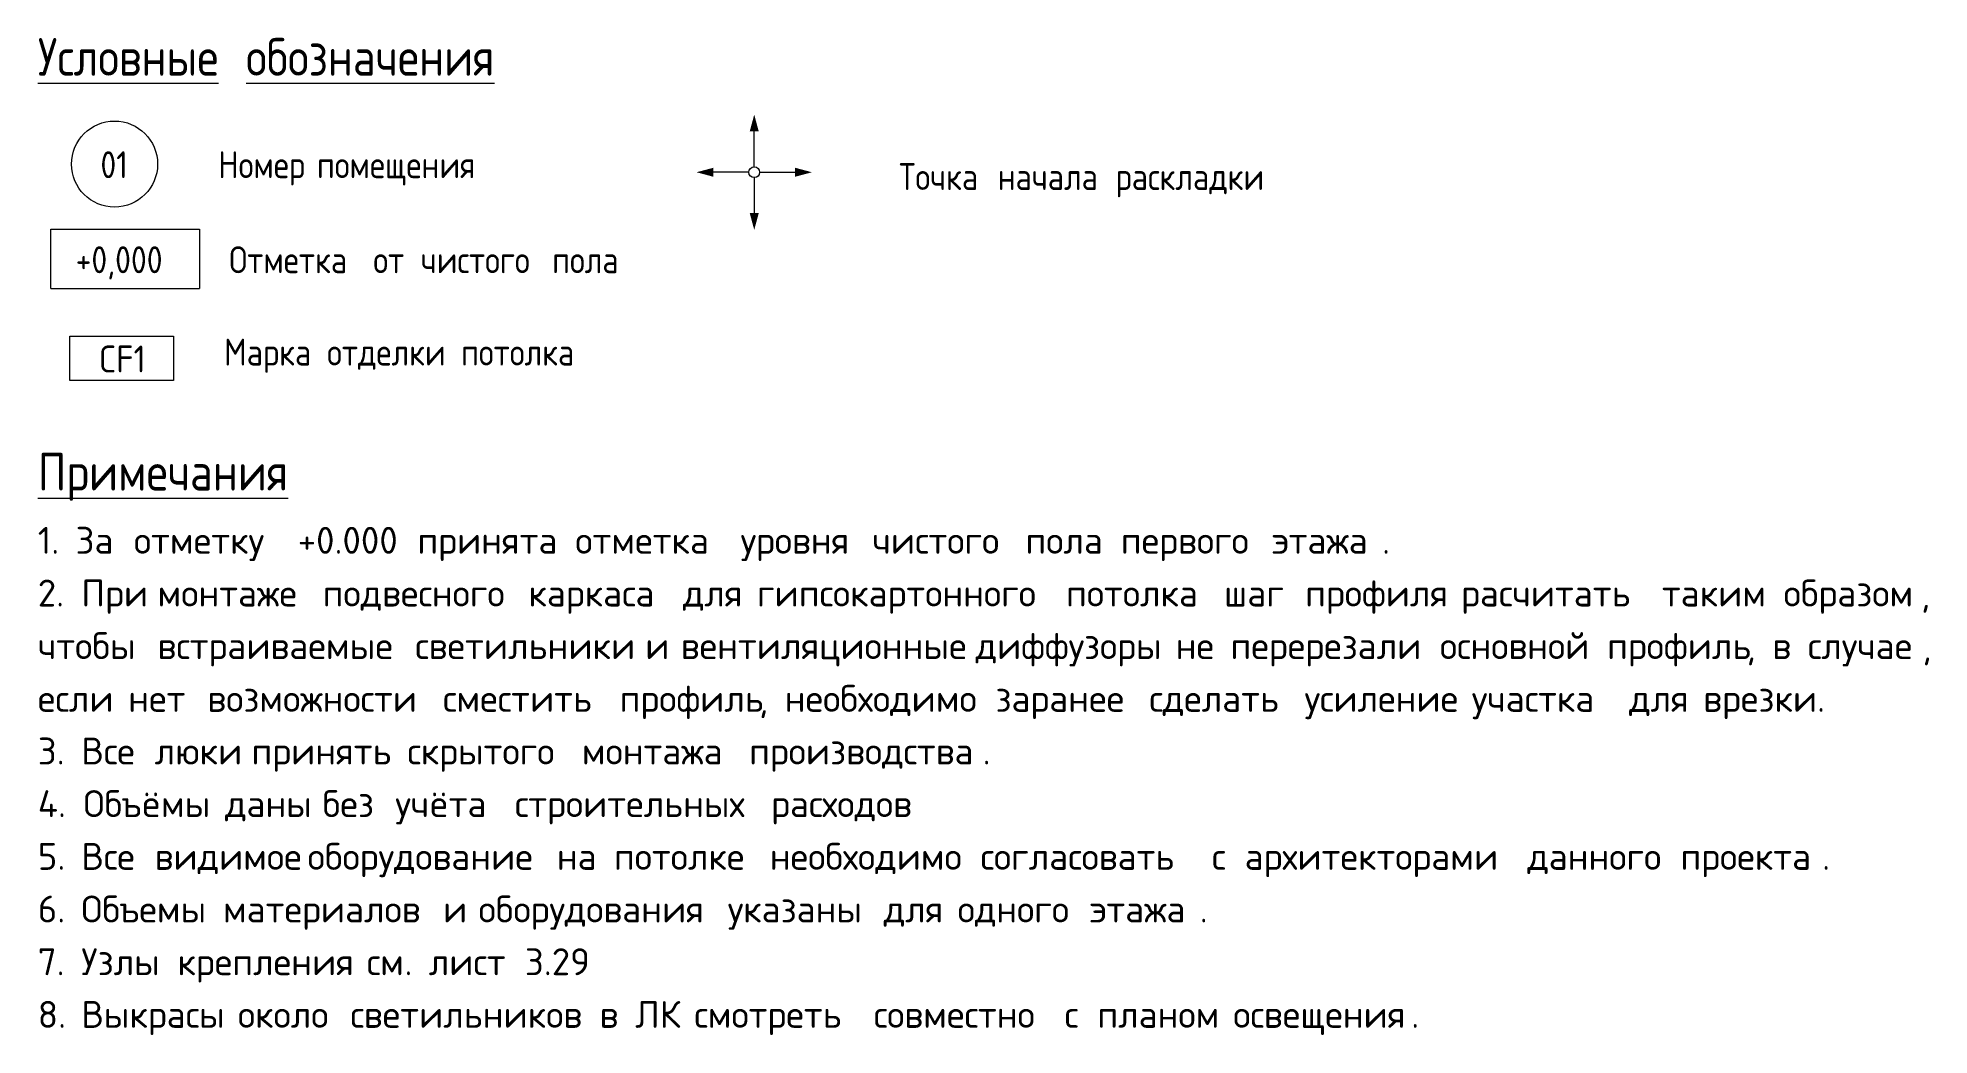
# Model space of a CAD drawing. Header units: millimetres. Extents: x -4196 to 190310, y -8553 to 29000.
# Drawn here: x 38511.2 to 38686.9, y 2923.4 to 3016 of the extents above; entities that cross this region are included whole.
import ezdxf

# ---------------------------------------------------------------- set-up
doc = ezdxf.new("R2010")
doc.units = ezdxf.units.MM
doc.layers.add('A-DETL', color=7, linetype='Continuous', lineweight=9)
doc.layers.add('G-ANNO-TEXT', color=7, linetype='Continuous', lineweight=9)
doc.layers.add('A-DETL-GENF-7', color=1, linetype='Continuous', lineweight=9, true_color=0xff0000)
doc.styles.add('GOST Common_4', font='GOST_Common.ttf', dxfattribs={"width": 0.9, "height": 3.5})
doc.styles.add('GOST Common_5', font='GOST_Common.ttf', dxfattribs={"width": 0.9, "height": 2.5})
doc.styles.add('ISOCPEUR_2', font='isocpeur.ttf', dxfattribs={"width": 0.9, "height": 2.5})
doc.styles.add('ISOCPEUR_3', font='isocpeur.ttf', dxfattribs={"height": 2.5})

msp = doc.modelspace()

# ---------------------------------------------------------------- texts
at = {"layer": 'G-ANNO-TEXT', "attachment_point": 1}
for s, insert, char_height, width, style in [('\\LУсловные', (38511.15, 3016.02), 3.5, 22.1506, 'GOST Common_4'), ('\\L\\fGOST Common|b0|i0|c204|p34|;\\W.9;\\L ', (38529.43, 3016.02), 3.5, 1.2987, 'GOST Common_4'), ('\\Lобозначения', (38530.5, 3016.02), 3.5, 30.1595, 'GOST Common_4'), ('01', (38516.97, 3005.5), 2.5, 3.319, 'GOST Common_5'), ('Номер', (38527.91, 3005.5), 2.5, 10.1734, 'GOST Common_5'), ('\\fGOST Common|b0|i0|c204|p34|;\\W.9; ', (38536.3, 3005.5), 2.5, 0.938, 'GOST Common_5'), ('помещения', (38537.08, 3005.5), 2.5, 18.543, 'GOST Common_5'), ('Точка', (38591.16, 3004.4), 2.5, 10.1734, 'GOST Common_5'), ('\\fGOST Common|b0|i0|c204|p34|;\\W.9; ', (38599.56, 3004.4), 2.5, 0.938, 'GOST Common_5'), ('начала', (38600.33, 3004.4), 2.5, 12.338, 'GOST Common_5'), ('\\fGOST Common|b0|i0|c204|p34|;\\W.9; ', (38610.51, 3004.4), 2.5, 0.938, 'GOST Common_5'), ('раскладки', (38611.28, 3004.4), 2.5, 17.6772, 'GOST Common_5'), ('+0,000', (38514.67, 2996.67), 2.5, 10.6785, 'GOST Common_5'), ('Отметка', (38528.93, 2996.67), 2.5, 15.2962, 'GOST Common_5'), ('\\fGOST Common|b0|i0|c204|p34|;\\W.9; ', (38541.55, 2996.67), 2.5, 0.938, 'GOST Common_5'), ('от', (38542.32, 2996.67), 2.5, 4.4013, 'GOST Common_5'), ('\\fGOST Common|b0|i0|c204|p34|;\\W.9; ', (38545.95, 2996.67), 2.5, 0.938, 'GOST Common_5'), ('чистого', (38546.73, 2996.67), 2.5, 13.8532, 'GOST Common_5'), ('\\fGOST Common|b0|i0|c204|p34|;\\W.9; ', (38558.16, 2996.67), 2.5, 0.938, 'GOST Common_5'), ('пола', (38558.93, 2996.67), 2.5, 8.0089, 'GOST Common_5'), ('\\fGOST Common|b0|i0|c204|p34|;\\W.9; ', (38565.54, 2996.67), 2.5, 0.938, 'GOST Common_5'), ('CF1', (38516.82, 2987.45), 2.5, 5.2671, 'ISOCPEUR_2'), ('Марка', (38528.45, 2988.09), 2.5, 10.6785, 'GOST Common_5'), ('\\fGOST Common|b0|i0|c204|p34|;\\W.9; ', (38537.26, 2988.09), 2.5, 0.938, 'GOST Common_5'), ('отделки', (38538.03, 2988.09), 2.5, 14.1418, 'GOST Common_5'), ('\\fGOST Common|b0|i0|c204|p34|;\\W.9; ', (38549.7, 2988.09), 2.5, 0.938, 'GOST Common_5'), ('потолка', (38550.47, 2988.09), 2.5, 14.3582, 'GOST Common_5'), ('\\LПримечания', (38511.15, 2977.47), 3.5, 28.4278, 'GOST Common_4'), ('1. ', (38511.15, 2970.6), 2.5, 4.2489, 'ISOCPEUR_3'), ('За', (38514.66, 2970.6), 2.5, 4.73, 'ISOCPEUR_3'), ('\\fISOCPEUR|b0|i0|c204|p34|; ', (38518.56, 2970.6), 2.5, 1.8439, 'ISOCPEUR_3'), ('отметку', (38520.08, 2970.6), 2.5, 16.5148, 'ISOCPEUR_3'), (' +0.000 ', (38533.71, 2970.6), 2.5, 15.3924, 'ISOCPEUR_3'), ('принята', (38546.41, 2970.6), 2.5, 15.9536, 'ISOCPEUR_3'), ('\\fISOCPEUR|b0|i0|c204|p34|; ', (38559.57, 2970.6), 2.5, 1.8439, 'ISOCPEUR_3'), ('отметка', (38561.09, 2970.6), 2.5, 16.7553, 'ISOCPEUR_3'), ('\\fISOCPEUR|b0|i0|c204|p34|; ', (38574.92, 2970.6), 2.5, 1.8439, 'ISOCPEUR_3'), ('уровня', (38576.44, 2970.6), 2.5, 12.9873, 'ISOCPEUR_3'), ('\\fISOCPEUR|b0|i0|c204|p34|; ', (38587.16, 2970.6), 2.5, 1.8439, 'ISOCPEUR_3'), ('чистого', (38588.68, 2970.6), 2.5, 15.3924, 'ISOCPEUR_3'), ('\\fISOCPEUR|b0|i0|c204|p34|; ', (38601.38, 2970.6), 2.5, 1.8439, 'ISOCPEUR_3'), ('пола', (38602.9, 2970.6), 2.5, 8.8987, 'ISOCPEUR_3'), ('\\fISOCPEUR|b0|i0|c204|p34|; ', (38610.24, 2970.6), 2.5, 1.8439, 'ISOCPEUR_3'), ('первого', (38611.76, 2970.6), 2.5, 15.1519, 'ISOCPEUR_3'), ('\\fISOCPEUR|b0|i0|c204|p34|; ', (38624.26, 2970.6), 2.5, 1.8439, 'ISOCPEUR_3'), ('этажа', (38625.78, 2970.6), 2.5, 12.4262, 'ISOCPEUR_3'), ('\\fISOCPEUR|b0|i0|c204|p34|;.', (38636.04, 2970.6), 2.5, 0.8819, 'ISOCPEUR_3'), ('2. ', (38511.15, 2965.7), 2.5, 4.8903, 'ISOCPEUR_3'), ('При', (38515.19, 2965.7), 2.5, 6.7342, 'ISOCPEUR_3'), ('\\fISOCPEUR|b0|i0|c204|p34|; ', (38520.75, 2965.7), 2.5, 1.8439, 'ISOCPEUR_3'), ('монтаже', (38522.27, 2965.7), 2.5, 16.7553, 'ISOCPEUR_3'), ('\\fISOCPEUR|b0|i0|c204|p34|; ', (38536.09, 2965.7), 2.5, 1.8439, 'ISOCPEUR_3'), ('подвесного', (38537.61, 2965.7), 2.5, 21.3249, 'ISOCPEUR_3'), ('\\fISOCPEUR|b0|i0|c204|p34|; ', (38555.21, 2965.7), 2.5, 1.8439, 'ISOCPEUR_3'), ('каркаса', (38556.73, 2965.7), 2.5, 15.5527, 'ISOCPEUR_3'), ('\\fISOCPEUR|b0|i0|c204|p34|; ', (38569.56, 2965.7), 2.5, 1.8439, 'ISOCPEUR_3'), ('для', (38571.08, 2965.7), 2.5, 6.4937, 'ISOCPEUR_3'), ('\\fISOCPEUR|b0|i0|c204|p34|; ', (38576.44, 2965.7), 2.5, 1.8439, 'ISOCPEUR_3'), ('гипсокартонного', (38577.96, 2965.7), 2.5, 32.9494, 'ISOCPEUR_3'), ('\\fISOCPEUR|b0|i0|c204|p34|; ', (38605.15, 2965.7), 2.5, 1.8439, 'ISOCPEUR_3'), ('потолка', (38606.67, 2965.7), 2.5, 15.9536, 'ISOCPEUR_3'), ('\\fISOCPEUR|b0|i0|c204|p34|; ', (38619.83, 2965.7), 2.5, 1.8439, 'ISOCPEUR_3'), ('шаг', (38621.35, 2965.7), 2.5, 7.2954, 'ISOCPEUR_3'), ('\\fISOCPEUR|b0|i0|c204|p34|; ', (38627.37, 2965.7), 2.5, 1.8439, 'ISOCPEUR_3'), ('профиля', (38628.89, 2965.7), 2.5, 15.7131, 'ISOCPEUR_3'), ('\\fISOCPEUR|b0|i0|c204|p34|; ', (38641.86, 2965.7), 2.5, 1.8439, 'ISOCPEUR_3'), ('расчитать', (38643.38, 2965.7), 2.5, 20.7637, 'ISOCPEUR_3'), ('\\fISOCPEUR|b0|i0|c204|p34|; ', (38660.51, 2965.7), 2.5, 1.8439, 'ISOCPEUR_3'), ('таким', (38662.03, 2965.7), 2.5, 11.865, 'ISOCPEUR_3'), ('\\fISOCPEUR|b0|i0|c204|p34|; ', (38671.82, 2965.7), 2.5, 1.8439, 'ISOCPEUR_3'), ('образом', (38673.34, 2965.7), 2.5, 15.4726, 'ISOCPEUR_3'), (',  ', (38686.11, 2965.7), 2.5, 4.73, 'ISOCPEUR_3'), ('чтобы', (38511.15, 2960.81), 2.5, 11.6245, 'ISOCPEUR_3'), ('\\fISOCPEUR|b0|i0|c204|p34|; ', (38520.75, 2960.81), 2.5, 1.8439, 'ISOCPEUR_3'), ('\\fISOCPEUR|b0|i0|c204|p34|; ', (38544.69, 2960.81), 2.5, 1.8439, 'ISOCPEUR_3'), ('\\fISOCPEUR|b0|i0|c204|p34|; ', (38566.06, 2960.81), 2.5, 1.8439, 'ISOCPEUR_3'), ('\\fISOCPEUR|b0|i0|c204|p34|; ', (38569.36, 2960.81), 2.5, 1.8439, 'ISOCPEUR_3'), ('\\fISOCPEUR|b0|i0|c204|p34|; ', (38596.75, 2960.81), 2.5, 1.8439, 'ISOCPEUR_3'), ('диффузоры', (38598.27, 2960.81), 2.5, 20.6835, 'ISOCPEUR_3'), ('\\fISOCPEUR|b0|i0|c204|p34|; ', (38615.33, 2960.81), 2.5, 1.8439, 'ISOCPEUR_3'), ('\\fISOCPEUR|b0|i0|c204|p34|; ', (38620.43, 2960.81), 2.5, 1.8439, 'ISOCPEUR_3'), ('\\fISOCPEUR|b0|i0|c204|p34|; ', (38639.87, 2960.81), 2.5, 1.8439, 'ISOCPEUR_3'), ('основной', (38641.4, 2960.81), 2.5, 16.9958, 'ISOCPEUR_3'), ('\\fISOCPEUR|b0|i0|c204|p34|; ', (38655.42, 2960.81), 2.5, 1.8439, 'ISOCPEUR_3'), ('профиль', (38656.94, 2960.81), 2.5, 15.7131, 'ISOCPEUR_3'), ('\\fISOCPEUR|b0|i0|c204|p34|; ', (38674.07, 2960.81), 2.5, 1.8439, 'ISOCPEUR_3'), ('встраиваемые', (38522.27, 2960.81), 2.5, 27.1772, 'ISOCPEUR_3'), ('светильники', (38546.21, 2960.81), 2.5, 24.0506, 'ISOCPEUR_3'), ('\\fISOCPEUR|b0|i0|c204|p34|;и', (38567.58, 2960.81), 2.5, 2.1646, 'ISOCPEUR_3'), ('вентиляционные', (38570.88, 2960.81), 2.5, 31.346, 'ISOCPEUR_3'), ('не', (38616.86, 2960.81), 2.5, 4.3291, 'ISOCPEUR_3'), ('перерезали', (38621.95, 2960.81), 2.5, 21.7257, 'ISOCPEUR_3'), ('\\fISOCPEUR|b0|i0|c204|p34|;в', (38672.29, 2960.81), 2.5, 2.1646, 'ISOCPEUR_3'), ('случае', (38675.59, 2960.81), 2.5, 12.9072, 'ISOCPEUR_3'), (', ', (38669.9, 2960.81), 2.5, 2.8861, 'ISOCPEUR_3'), (', ', (38686.24, 2960.81), 2.5, 2.8861, 'ISOCPEUR_3'), ('\\fISOCPEUR|b0|i0|c204|p34|; ', (38518.03, 2955.91), 2.5, 1.8439, 'ISOCPEUR_3'), ('\\fISOCPEUR|b0|i0|c204|p34|; ', (38525.38, 2955.91), 2.5, 1.8439, 'ISOCPEUR_3'), ('возможности', (38526.9, 2955.91), 2.5, 24.692, 'ISOCPEUR_3'), ('\\fISOCPEUR|b0|i0|c204|p34|; ', (38547.27, 2955.91), 2.5, 1.8439, 'ISOCPEUR_3'), ('\\fISOCPEUR|b0|i0|c204|p34|; ', (38563.67, 2955.91), 2.5, 1.8439, 'ISOCPEUR_3'), ('профиль', (38565.2, 2955.91), 2.5, 15.7131, 'ISOCPEUR_3'), ('необходимо', (38580.54, 2955.91), 2.5, 21.8861, 'ISOCPEUR_3'), ('\\fISOCPEUR|b0|i0|c204|p34|; ', (38598.6, 2955.91), 2.5, 1.8439, 'ISOCPEUR_3'), ('заранее', (38600.12, 2955.91), 2.5, 15.4726, 'ISOCPEUR_3'), ('\\fISOCPEUR|b0|i0|c204|p34|; ', (38612.89, 2955.91), 2.5, 1.8439, 'ISOCPEUR_3'), ('\\fISOCPEUR|b0|i0|c204|p34|; ', (38627.31, 2955.91), 2.5, 1.8439, 'ISOCPEUR_3'), ('\\fISOCPEUR|b0|i0|c204|p34|; ', (38642.85, 2955.91), 2.5, 1.8439, 'ISOCPEUR_3'), ('\\fISOCPEUR|b0|i0|c204|p34|; ', (38657.47, 2955.91), 2.5, 1.8439, 'ISOCPEUR_3'), ('\\fISOCPEUR|b0|i0|c204|p34|; ', (38664.35, 2955.91), 2.5, 1.8439, 'ISOCPEUR_3'), ('врезки', (38665.87, 2955.91), 2.5, 12.827, 'ISOCPEUR_3'), ('если', (38511.15, 2955.91), 2.5, 8.3376, 'ISOCPEUR_3'), ('нет', (38519.55, 2955.91), 2.5, 7.0549, 'ISOCPEUR_3'), ('сместить', (38548.79, 2955.91), 2.5, 18.038, 'ISOCPEUR_3'), ('сделать', (38614.41, 2955.91), 2.5, 15.6329, 'ISOCPEUR_3'), ('усиление', (38628.83, 2955.91), 2.5, 16.9958, 'ISOCPEUR_3'), ('участка', (38644.37, 2955.91), 2.5, 15.8734, 'ISOCPEUR_3'), ('для', (38658.99, 2955.91), 2.5, 6.4937, 'ISOCPEUR_3'), ('\\fISOCPEUR|b0|i0|c204|p34|;.', (38676.45, 2955.91), 2.5, 0.8819, 'ISOCPEUR_3'), (', ', (38578.16, 2955.91), 2.5, 2.8861, 'ISOCPEUR_3'), ('3. ', (38511.15, 2951.02), 2.5, 4.8903, 'ISOCPEUR_3'), ('Все', (38515.19, 2951.02), 2.5, 6.4135, 'ISOCPEUR_3'), ('\\fISOCPEUR|b0|i0|c204|p34|; ', (38520.48, 2951.02), 2.5, 1.8439, 'ISOCPEUR_3'), ('люки', (38522, 2951.02), 2.5, 9.0591, 'ISOCPEUR_3'), ('\\fISOCPEUR|b0|i0|c204|p34|; ', (38529.48, 2951.02), 2.5, 1.8439, 'ISOCPEUR_3'), ('принять', (38531, 2951.02), 2.5, 15.7131, 'ISOCPEUR_3'), ('\\fISOCPEUR|b0|i0|c204|p34|; ', (38543.96, 2951.02), 2.5, 1.8439, 'ISOCPEUR_3'), ('скрытого', (38545.48, 2951.02), 2.5, 17.7975, 'ISOCPEUR_3'), ('\\fISOCPEUR|b0|i0|c204|p34|; ', (38560.17, 2951.02), 2.5, 1.8439, 'ISOCPEUR_3'), ('монтажа', (38561.69, 2951.02), 2.5, 16.9958, 'ISOCPEUR_3'), ('\\fISOCPEUR|b0|i0|c204|p34|; ', (38575.71, 2951.02), 2.5, 1.8439, 'ISOCPEUR_3'), ('производства', (38577.23, 2951.02), 2.5, 26.2954, 'ISOCPEUR_3'), ('\\fISOCPEUR|b0|i0|c204|p34|;.', (38598.93, 2951.02), 2.5, 0.8819, 'ISOCPEUR_3'), ('4. ', (38511.15, 2946.13), 2.5, 5.1308, 'ISOCPEUR_3'), ('Объёмы', (38515.39, 2946.13), 2.5, 14.1097, 'ISOCPEUR_3'), ('\\fISOCPEUR|b0|i0|c204|p34|; ', (38527.03, 2946.13), 2.5, 1.8439, 'ISOCPEUR_3'), ('даны', (38528.55, 2946.13), 2.5, 9.1392, 'ISOCPEUR_3'), ('\\fISOCPEUR|b0|i0|c204|p34|; ', (38536.09, 2946.13), 2.5, 1.8439, 'ISOCPEUR_3'), ('без', (38537.61, 2946.13), 2.5, 6.3333, 'ISOCPEUR_3'), ('\\fISOCPEUR|b0|i0|c204|p34|; ', (38542.84, 2946.13), 2.5, 1.8439, 'ISOCPEUR_3'), ('учёта', (38544.36, 2946.13), 2.5, 11.6245, 'ISOCPEUR_3'), ('\\fISOCPEUR|b0|i0|c204|p34|; ', (38553.95, 2946.13), 2.5, 1.8439, 'ISOCPEUR_3'), ('строительных', (38555.47, 2946.13), 2.5, 27.0169, 'ISOCPEUR_3'), ('\\fISOCPEUR|b0|i0|c204|p34|; ', (38577.76, 2946.13), 2.5, 1.8439, 'ISOCPEUR_3'), ('расходов', (38579.28, 2946.13), 2.5, 17.2363, 'ISOCPEUR_3'), ('5. ', (38511.15, 2941.23), 2.5, 4.8903, 'ISOCPEUR_3'), ('Все', (38515.19, 2941.23), 2.5, 6.4135, 'ISOCPEUR_3'), ('\\fISOCPEUR|b0|i0|c204|p34|; ', (38520.48, 2941.23), 2.5, 1.8439, 'ISOCPEUR_3'), ('видимое', (38522, 2941.23), 2.5, 15.3924, 'ISOCPEUR_3'), ('\\fISOCPEUR|b0|i0|c204|p34|; ', (38534.7, 2941.23), 2.5, 1.8439, 'ISOCPEUR_3'), ('оборудование', (38536.22, 2941.23), 2.5, 26.2152, 'ISOCPEUR_3'), ('\\fISOCPEUR|b0|i0|c204|p34|; ', (38557.85, 2941.23), 2.5, 1.8439, 'ISOCPEUR_3'), ('на', (38559.37, 2941.23), 2.5, 4.5696, 'ISOCPEUR_3'), ('\\fISOCPEUR|b0|i0|c204|p34|; ', (38563.14, 2941.23), 2.5, 1.8439, 'ISOCPEUR_3'), ('потолке', (38564.67, 2941.23), 2.5, 15.7131, 'ISOCPEUR_3'), ('\\fISOCPEUR|b0|i0|c204|p34|; ', (38577.63, 2941.23), 2.5, 1.8439, 'ISOCPEUR_3'), ('необходимо', (38579.15, 2941.23), 2.5, 21.8861, 'ISOCPEUR_3'), ('\\fISOCPEUR|b0|i0|c204|p34|; ', (38597.21, 2941.23), 2.5, 1.8439, 'ISOCPEUR_3'), ('согласовать', (38598.73, 2941.23), 2.5, 24.211, 'ISOCPEUR_3'), ('\\fISOCPEUR|b0|i0|c204|p34|; ', (38618.71, 2941.23), 2.5, 1.8439, 'ISOCPEUR_3'), ('\\fISOCPEUR|b0|i0|c204|p34|;с', (38620.23, 2941.23), 2.5, 1.8439, 'ISOCPEUR_3'), ('\\fISOCPEUR|b0|i0|c204|p34|; ', (38621.75, 2941.23), 2.5, 1.8439, 'ISOCPEUR_3'), ('архитекторами', (38623.27, 2941.23), 2.5, 29.9831, 'ISOCPEUR_3'), ('\\fISOCPEUR|b0|i0|c204|p34|; ', (38648.01, 2941.23), 2.5, 1.8439, 'ISOCPEUR_3'), ('данного', (38649.53, 2941.23), 2.5, 15.3924, 'ISOCPEUR_3'), ('\\fISOCPEUR|b0|i0|c204|p34|; ', (38662.23, 2941.23), 2.5, 1.8439, 'ISOCPEUR_3'), ('проекта', (38663.75, 2941.23), 2.5, 15.9536, 'ISOCPEUR_3'), ('\\fISOCPEUR|b0|i0|c204|p34|;.', (38676.92, 2941.23), 2.5, 0.8819, 'ISOCPEUR_3'), ('6. ', (38511.15, 2936.34), 2.5, 4.8903, 'ISOCPEUR_3'), ('Объемы', (38515.19, 2936.34), 2.5, 14.1097, 'ISOCPEUR_3'), ('\\fISOCPEUR|b0|i0|c204|p34|; ', (38526.83, 2936.34), 2.5, 1.8439, 'ISOCPEUR_3'), ('\\fISOCPEUR|b0|i0|c204|p34|; ', (38547.27, 2936.34), 2.5, 1.8439, 'ISOCPEUR_3'), ('\\fISOCPEUR|b0|i0|c204|p34|; ', (38550.58, 2936.34), 2.5, 1.8439, 'ISOCPEUR_3'), ('оборудования', (38552.1, 2936.34), 2.5, 26.2152, 'ISOCPEUR_3'), ('\\fISOCPEUR|b0|i0|c204|p34|; ', (38573.73, 2936.34), 2.5, 1.8439, 'ISOCPEUR_3'), ('\\fISOCPEUR|b0|i0|c204|p34|; ', (38588.21, 2936.34), 2.5, 1.8439, 'ISOCPEUR_3'), ('\\fISOCPEUR|b0|i0|c204|p34|; ', (38595.09, 2936.34), 2.5, 1.8439, 'ISOCPEUR_3'), ('\\fISOCPEUR|b0|i0|c204|p34|; ', (38607.33, 2936.34), 2.5, 1.8439, 'ISOCPEUR_3'), ('материалов', (38528.35, 2936.34), 2.5, 22.9283, 'ISOCPEUR_3'), ('\\fISOCPEUR|b0|i0|c204|p34|;и', (38548.79, 2936.34), 2.5, 2.1646, 'ISOCPEUR_3'), ('указаны', (38575.25, 2936.34), 2.5, 15.7131, 'ISOCPEUR_3'), ('для', (38589.74, 2936.34), 2.5, 6.4937, 'ISOCPEUR_3'), ('одного', (38596.61, 2936.34), 2.5, 12.9873, 'ISOCPEUR_3'), ('этажа', (38608.85, 2936.34), 2.5, 12.4262, 'ISOCPEUR_3'), ('\\fISOCPEUR|b0|i0|c204|p34|;.', (38619.1, 2936.34), 2.5, 0.8819, 'ISOCPEUR_3'), ('7. ', (38511.15, 2931.44), 2.5, 4.8903, 'ISOCPEUR_3'), ('Узлы', (38515.19, 2931.44), 2.5, 8.9789, 'ISOCPEUR_3'), ('\\fISOCPEUR|b0|i0|c204|p34|; ', (38522.6, 2931.44), 2.5, 1.8439, 'ISOCPEUR_3'), ('\\fISOCPEUR|b0|i0|c204|p34|; ', (38540.19, 2931.44), 2.5, 1.8439, 'ISOCPEUR_3'), (' 3.29', (38554.81, 2931.44), 2.5, 9.2194, 'ISOCPEUR_3'), ('крепления', (38524.12, 2931.44), 2.5, 19.481, 'ISOCPEUR_3'), ('см', (38541.71, 2931.44), 2.5, 4.2489, 'ISOCPEUR_3'), ('. ', (38545.22, 2931.44), 2.5, 2.7257, 'ISOCPEUR_3'), ('лист', (38547.47, 2931.44), 2.5, 8.8987, 'ISOCPEUR_3'), ('8. ', (38511.15, 2926.55), 2.5, 4.8903, 'ISOCPEUR_3'), ('Выкрасы', (38515.19, 2926.55), 2.5, 15.7932, 'ISOCPEUR_3'), ('\\fISOCPEUR|b0|i0|c204|p34|; ', (38528.22, 2926.55), 2.5, 1.8439, 'ISOCPEUR_3'), ('около', (38529.74, 2926.55), 2.5, 10.8228, 'ISOCPEUR_3'), ('\\fISOCPEUR|b0|i0|c204|p34|; ', (38538.67, 2926.55), 2.5, 1.8439, 'ISOCPEUR_3'), ('светильников', (38540.19, 2926.55), 2.5, 26.2152, 'ISOCPEUR_3'), ('\\fISOCPEUR|b0|i0|c204|p34|; ', (38561.82, 2926.55), 2.5, 1.8439, 'ISOCPEUR_3'), ('\\fISOCPEUR|b0|i0|c204|p34|;в', (38563.34, 2926.55), 2.5, 2.1646, 'ISOCPEUR_3'), ('\\fISOCPEUR|b0|i0|c204|p34|; ', (38565.13, 2926.55), 2.5, 1.8439, 'ISOCPEUR_3'), ('ЛК', (38566.65, 2926.55), 2.5, 4.8101, 'ISOCPEUR_3'), ('\\fISOCPEUR|b0|i0|c204|p34|; ', (38570.62, 2926.55), 2.5, 1.8439, 'ISOCPEUR_3'), ('смотреть', (38572.14, 2926.55), 2.5, 18.3586, 'ISOCPEUR_3'), ('\\fISOCPEUR|b0|i0|c204|p34|; ', (38587.29, 2926.55), 2.5, 1.8439, 'ISOCPEUR_3'), ('совместно', (38588.81, 2926.55), 2.5, 19.6413, 'ISOCPEUR_3'), ('\\fISOCPEUR|b0|i0|c204|p34|; ', (38605.01, 2926.55), 2.5, 1.8439, 'ISOCPEUR_3'), ('\\fISOCPEUR|b0|i0|c204|p34|;с', (38606.54, 2926.55), 2.5, 1.8439, 'ISOCPEUR_3'), ('\\fISOCPEUR|b0|i0|c204|p34|; ', (38608.06, 2926.55), 2.5, 1.8439, 'ISOCPEUR_3'), ('планом', (38609.58, 2926.55), 2.5, 13.4684, 'ISOCPEUR_3'), ('\\fISOCPEUR|b0|i0|c204|p34|; ', (38620.69, 2926.55), 2.5, 1.8439, 'ISOCPEUR_3'), ('освещения', (38622.21, 2926.55), 2.5, 20.0422, 'ISOCPEUR_3'), ('\\fISOCPEUR|b0|i0|c204|p34|;.', (38638.75, 2926.55), 2.5, 0.8819, 'ISOCPEUR_3')]:
    msp.add_mtext(s, dxfattribs=dict(at, insert=insert, char_height=char_height, width=width, style=style))

# ---------------------------------------------------------------- hatches: boundary and pattern name
at = {"layer": 'A-DETL-GENF-7'}
for points in [[(38577.29, 3007.34), (38578.13, 3007.34), (38577.71, 3008.91)], [(38573.92, 3003.13), (38573.92, 3003.97), (38572.35, 3003.55)], [(38581.5, 3003.13), (38583.07, 3003.55), (38581.5, 3003.97)], [(38577.71, 2998.19), (38578.13, 2999.76), (38577.29, 2999.76)]]:
    msp.add_hatch(color=256, dxfattribs=at).paths.add_polyline_path(points)

# ---------------------------------------------------------------- linework, layer by layer
at = {"layer": 'A-DETL'}
for p, q in [((38577.71, 3004.05), (38577.71, 3007.34)), ((38577.21, 3003.55), (38573.92, 3003.55)), ((38577.71, 3003.05), (38577.71, 2999.76)), ((38578.21, 3003.55), (38581.5, 3003.55)), ((38512.36, 2998.25), (38526.16, 2998.25)), ((38512.36, 2992.75), (38512.36, 2998.25)), ((38526.16, 2998.25), (38526.16, 2992.75)), ((38512.36, 2992.75), (38526.16, 2992.75)), ((38514.12, 2988.32), (38523.75, 2988.32)), ((38514.12, 2984.19), (38514.12, 2988.32)), ((38523.75, 2988.32), (38523.75, 2984.19)), ((38523.75, 2984.19), (38514.12, 2984.19))]:
    msp.add_line(p, q, dxfattribs=at)
for centre, radius in [((38518.28, 3004.31), 4), ((38577.71, 3003.55), 0.5)]:
    msp.add_circle(centre, radius, dxfattribs=at)

msp.set_redraw_order([(e.dxf.handle, doc.entitydb.next_handle()) for e in msp.query("TEXT MTEXT ATTDEF DIMENSION ARC_DIMENSION")])  # texts and dimensions are drawn at this point

doc.saveas('drawing.dxf')
